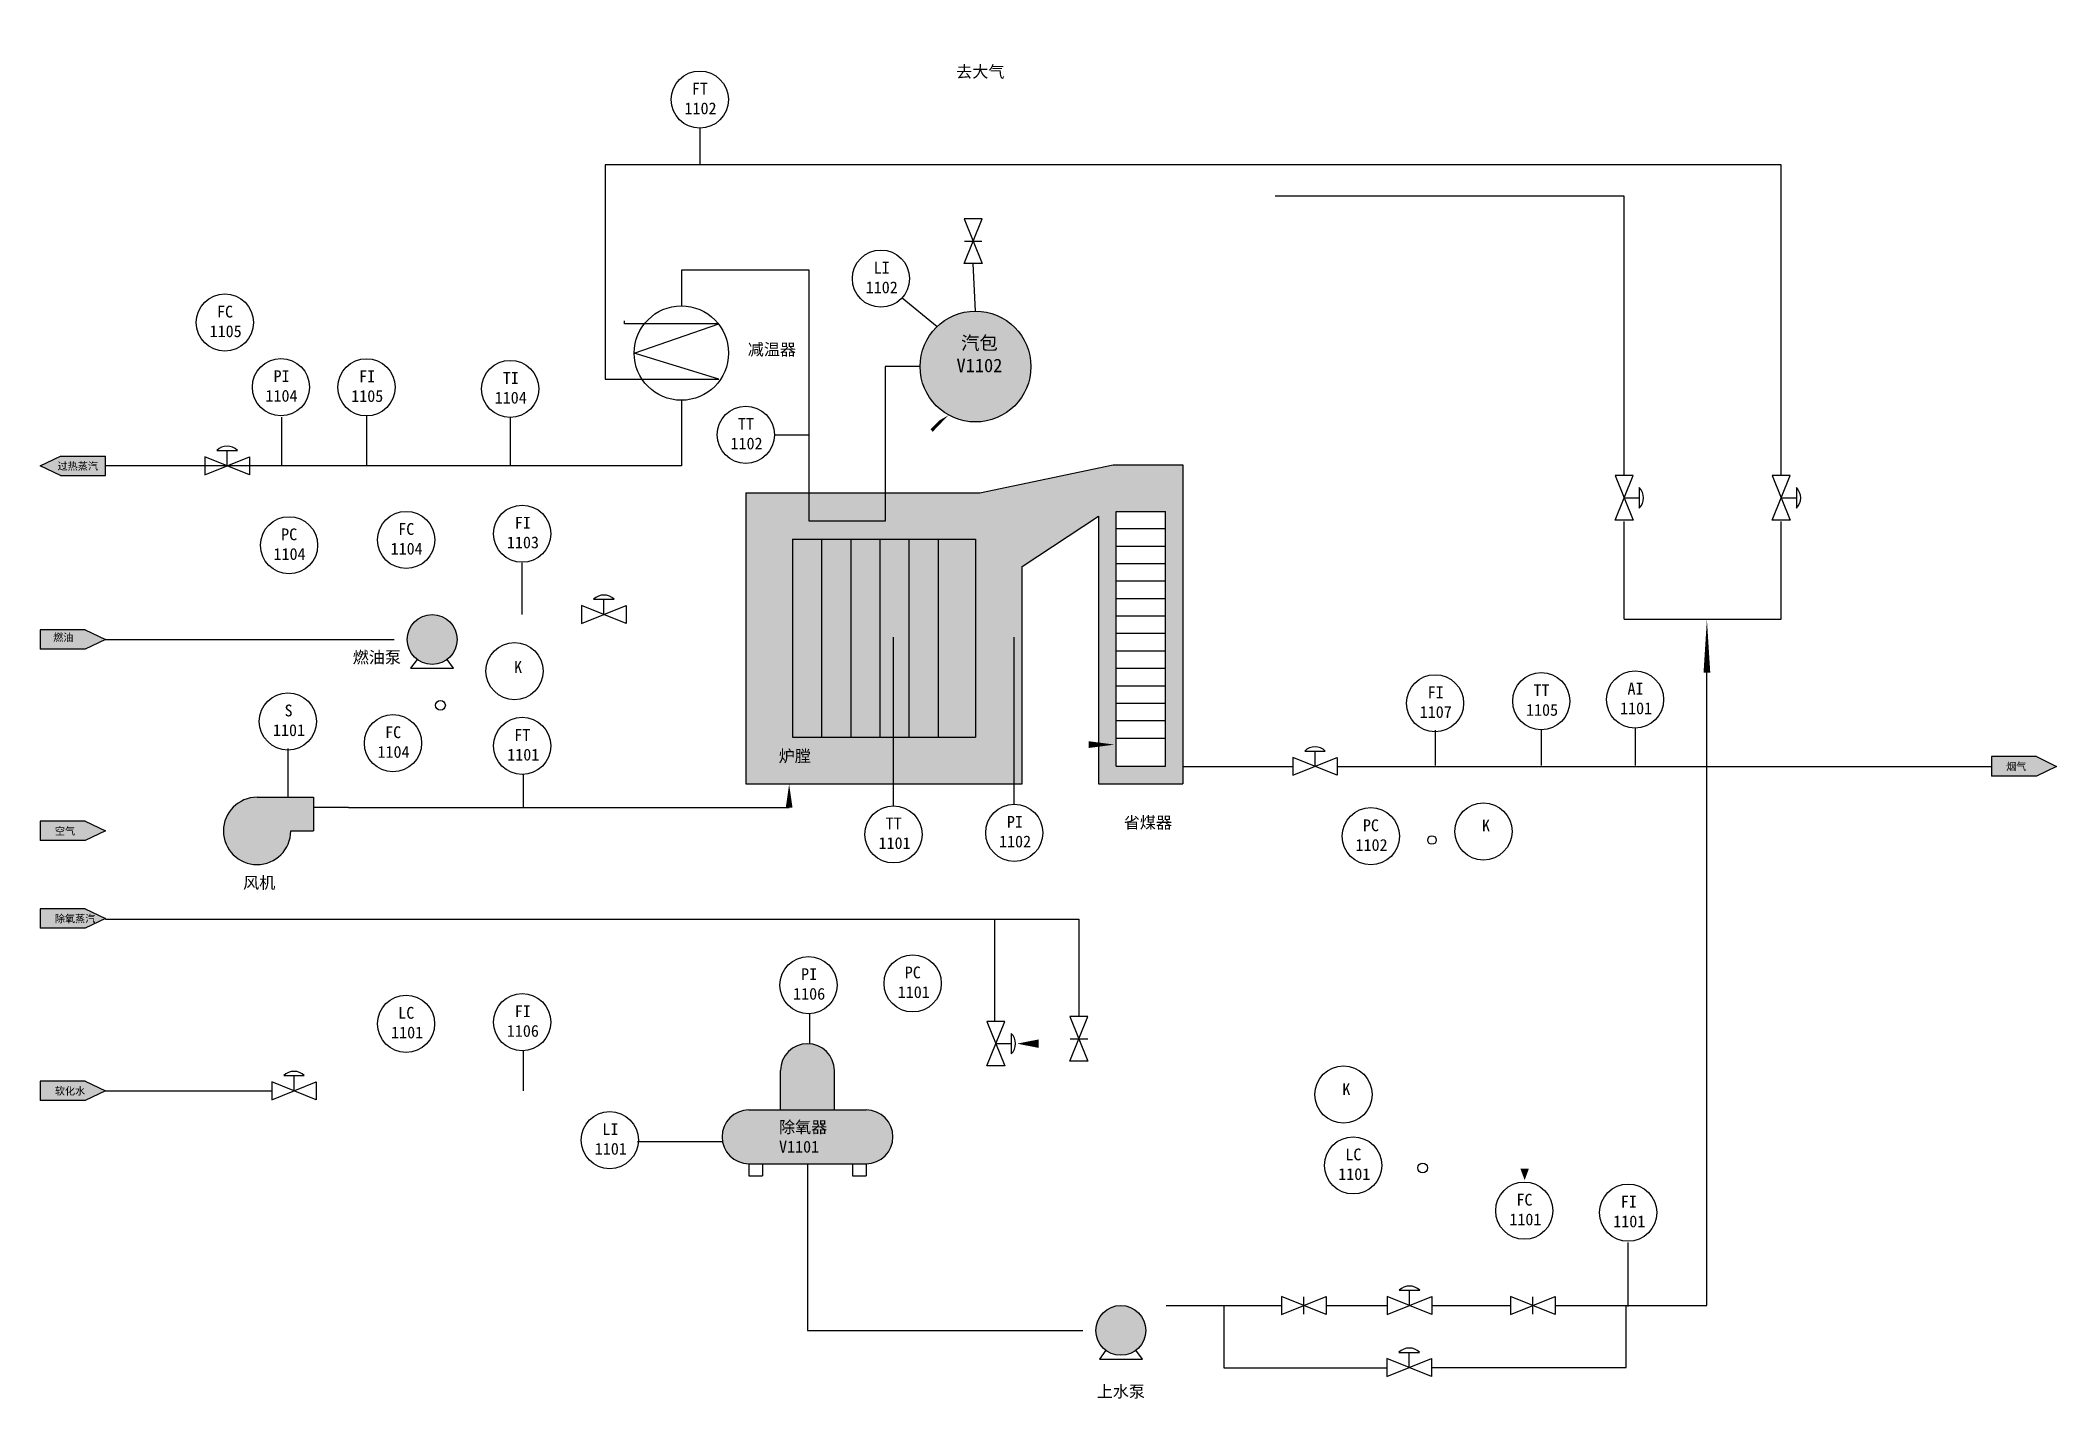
# Model space of a CAD drawing. Header units: millimetres. Extents: x 2177 to 15702, y 726 to 7744.
# Drawn here: x 2177 to 8163, y 726 to 4758 of the extents above; entities that cross this region are included whole.
import ezdxf
from ezdxf.enums import TextEntityAlignment as Align

# ---------------------------------------------------------------- set-up
doc = ezdxf.new("R2010")
doc.units = ezdxf.units.MM
doc.styles.get("Standard").update_dxf_attribs({"font": ''})
doc.styles.get('Standard').set_extended_font_data('SimSun')
pattern_1 = [(0, (0, 0), (0, 6.985), [5.08, -1.905]), (90, (0, 0), (-6.985, 4e-16), [5.08, -1.905])]

msp = doc.modelspace()

# ---------------------------------------------------------------- texts
for s, height, p in [('去大气', 35, (4896, 4647.8)), ('减温器', 35, (4277.2, 3823.4)), ('燃油', 22, (2214.9, 2975)), ('燃油泵', 35, (3104.4, 2909.3)), ('K', 35, (3583.3, 2880.5)), ('炉膛', 35, (4369.2, 2616.5)), ('烟气', 22, (8013.2, 2591.8)), ('省煤器', 35, (5393.5, 2418.7)), ('空气', 22, (2220, 2400)), ('K', 35, (6457, 2410)), ('风机', 35, (2778.8, 2240.4)), ('除氧蒸汽', 22, (2220, 2140)), ('软化水', 22, (2220, 1628.5)), ('K', 35, (6042.5, 1627.3)), ('上水泵', 35, (5313.2, 730.1))]:
    msp.add_text(s, height=height).set_placement(p)
msp.add_text('过热蒸汽', height=22).set_placement((2288, 3495), align=Align.MIDDLE)
at = {"char_height": 35, "attachment_point": 1}
for s, insert in [('\\pi-23.431;FT\\P\\pi-45.403;1102', (4134.7, 4632.4)), ('\\pi-21.778;LI\\P\\pi-45.403;1102', (4672.7, 4101)), ('\\pi-23.431;FC\\P\\pi-45.403;1105', (2724.8, 3970.7)), ('\\pi-21.972;PI\\P\\pi-46.083;1104', (2891.3, 3779)), ('\\pi-21.972;FI\\P\\pi-45.403;1105', (3145.2, 3778.4)), ('\\pi-21.875;TI\\P\\pi-46.083;1104', (3571.9, 3773.6)), ('\\pi-23.333;TT\\P\\pi-45.403;1102', (4271.3, 3637.6)), ('\\pi-23.431;PC\\P\\pi-46.083;1104', (2915.2, 3309.5)), ('\\pi-23.431;FC\\P\\pi-46.083;1104', (3262.9, 3325.3)), ('\\pi-21.972;FI\\P\\pi-45.403;1103', (3607.4, 3343.9)), ('\\pi-21.972;FI\\P\\pi-45.5;1107', (6317.7, 2840.5)), ('\\pi-23.333;TT\\P\\pi-45.403;1105', (6633.1, 2846.7)), ('\\pi-22.361;AI\\P\\pi-44.431;1101', (6911.4, 2851.5)), ('\\pi-9.9167;S\\P\\pi-44.431;1101', (2911.9, 2786.6)), ('\\pi-23.431;FC\\P\\pi-46.083;1104', (3223.9, 2722.1)), ('\\pi-23.431;FT\\P\\pi-44.431;1101', (3607.4, 2713.9)), ('\\pi-21.972;PI\\P\\pi-45.403;1102', (5068.5, 2456.1)), ('\\pi-23.333;TT\\P\\pi-44.431;1101', (4709.8, 2451.3)), ('\\pi-23.431;PC\\P\\pi-45.403;1102', (6126.9, 2445.8)), ('\\pi-21.972;PI\\P\\pi-45.597;1106', (4457.4, 2003.9)), ('\\pi-23.431;PC\\P\\pi-44.431;1101', (4766.8, 2009)), ('\\pi-23.236;LC\\P\\pi-44.431;1101', (3262.7, 1889.1)), ('\\pi-21.972;FI\\P\\pi-45.597;1106', (3607.4, 1893.9)), ('\\pi-21.778;LI\\P\\pi-44.431;1101', (3867.4, 1543.9)), ('\\pi-23.236;LC\\P\\pi-44.431;1101', (6074.6, 1468.8)), ('\\pi-23.431;FC\\P\\pi-44.431;1101', (6582.7, 1334.3)), ('\\pi-21.972;FI\\P\\pi-44.431;1101', (6891.1, 1328.4))]:
    msp.add_mtext(s, dxfattribs=dict(at, insert=insert))
for s, width, insert, char_height, attachment_point in [('汽包\\PV1102', 210, (4965, 3880), 40, 2), ('除氧器\\PV1101', 230, (4370, 1550), 35, 1)]:
    msp.add_mtext_dynamic_manual_height_columns(s, width=width, gutter_width=110, heights=[0], dxfattribs=dict(insert=insert, char_height=char_height, attachment_point=attachment_point))

# ---------------------------------------------------------------- blocks, each defined once
blk = doc.blocks.new('风机')
for p, q in [((0, 92.5), (155.1, 92.5)), ((155.1, 92.5), (155.1, 0)), ((92.5, 0), (155.1, 0))]:
    blk.add_line(p, q)
blk.add_arc((0, 0), 92.5, 90, 0)
blk = doc.blocks.new('调节阀')
for p, q in [((-66.2, -26.7), (66.2, 26.7)), ((66.2, -26.7), (-66.2, 26.7)), ((-66.2, 26.7), (-66.2, -26.7)), ((-30.6, 45.1), (30.6, 45.1)), ((0, 0), (0, 45.1)), ((66.2, 26.7), (66.2, -26.7))]:
    blk.add_line(p, q)
blk.add_arc((0, 14.5), 43.3, 45, 135)
blk = doc.blocks.new('阀门')
for p, q in [((-66.2, -26.7), (66.2, 26.7)), ((66.2, -26.7), (-66.2, 26.7)), ((-66.2, 26.7), (-66.2, -26.7)), ((0, -26), (0, 26)), ((66.2, 26.7), (66.2, -26.7))]:
    blk.add_line(p, q)
blk = doc.blocks.new('除氧器')
for p, q in [((-80, -116.5), (-80, 0)), ((80, -116.5), (80, 0)), ((-173.8, -116.5), (173.8, -116.5)), ((-173.8, -276.5), (173.8, -276.5)), ((-173.8, -276.5), (-173.8, -311.9)), ((-133.8, -276.5), (-133.8, -311.9)), ((133.8, -276.5), (133.8, -311.9)), ((173.8, -276.5), (173.8, -311.9)), ((-173.8, -311.9), (-133.8, -311.9)), ((133.8, -311.9), (173.8, -311.9))]:
    blk.add_line(p, q)
for centre, start, end in [((0, 0), 0, 180), ((-173.8, -196.5), 90, 270), ((173.8, -196.5), 270, 90)]:
    blk.add_arc(centre, 80, start, end)
blk = doc.blocks.new('进出标志')
for p, q in [((-41.6, 20), (-134.2, 20)), ((-134.2, 20), (-134.2, -20)), ((-41.6, 20), (0, 0)), ((0, 0), (-41.6, -20)), ((-41.6, -20), (-134.2, -20))]:
    blk.add_line(p, q)
blk = doc.blocks.new('锅炉')
for p, q in [((402, 500), (631, 547.9)), ((631, 547.9), (750.6, 547.9)), ((750.6, 547.9), (750.6, 0)), ((0, 500), (0, 0)), ((0, 500), (402, 500)), ((474.3, 373.3), (605.8, 460)), ((605.8, 460), (605.8, 0)), ((635.8, 30), (635.8, 467.9)), ((635.8, 467.9), (720.6, 467.9)), ((720.6, 30), (720.6, 467.9)), ((80, 420), (394.3, 420)), ((80, 420), (80, 80)), ((130, 420), (130, 80)), ((180, 420), (180, 80)), ((230, 420), (230, 80)), ((280, 420), (280, 80)), ((330, 420), (330, 80)), ((394.3, 420), (394.3, 80)), ((720.6, 437.9), (635.8, 437.9)), ((720.6, 407.9), (635.8, 407.9)), ((720.6, 407.9), (635.8, 407.9)), ((720.6, 407.9), (635.8, 407.9)), ((474.3, 0), (474.3, 373.3)), ((720.6, 377.9), (635.8, 377.9)), ((720.6, 347.9), (635.8, 347.9)), ((720.6, 317.9), (635.8, 317.9)), ((720.6, 287.9), (635.8, 287.9)), ((720.6, 257.9), (635.8, 257.9)), ((720.6, 227.9), (635.8, 227.9)), ((720.6, 197.9), (635.8, 197.9)), ((720.6, 167.9), (635.8, 167.9)), ((720.6, 137.9), (635.8, 137.9)), ((720.6, 107.9), (635.8, 107.9)), ((80, 80), (394.3, 80)), ((720.6, 77.9), (635.8, 77.9)), ((0, 0), (474.3, 0)), ((635.8, 30), (720.6, 30)), ((605.8, 0), (750.6, 0))]:
    blk.add_line(p, q)
blk = doc.blocks.new('泵')
for p, q in [((-44.6, -59.1), (-64, -85.6)), ((64, -85.6), (44.6, -59.1)), ((-64, -85.6), (64, -85.6)), ((-64, -85.6), (64, -85.6))]:
    blk.add_line(p, q)
for points in [[(0, 74, 0, 0, 0), (84.6, 74, 20, 0, 0), (134.8, 74, 0, 0, 0)], [(-112.6, 0, 0, 0, 0), (-46.4, 0, 20, 0, 0), (0, 0, 0, 0, 0)]]:
    blk.add_lwpolyline(points, format="xyseb")
blk.add_circle((0, 0), 74)

# ---------------------------------------------------------------- hatches: boundary and pattern name
at = {"true_color": 0xccccc7}
h = msp.add_hatch(dxfattribs=at)
h.set_pattern_fill('ANGLE', color=9)
h.set_pattern_definition(pattern_1)
h.paths.add_polyline_path([(4534.5, 1700, 1), (4374.5, 1700), (4374.5, 1583.5), (4534.5, 1583.5)])
h.paths.add_polyline_path([(4628.3, 1583.5), (4280.7, 1583.5, 1), (4280.7, 1423.5), (4628.3, 1423.5, 1)])
h.paths.add_polyline_path([(5117.8, 3790, 1), (4788.7, 3790, 1)])
h.paths.add_polyline_path([(2310.1, 2440.3), (2176.8, 2440.3), (2176.8, 2382.7), (2310.1, 2382.7), (2370, 2411.5)])
h.paths.add_polyline_path([(2310.1, 3008.8), (2176.8, 3008.8), (2176.8, 2951.2), (2310.1, 2951.2), (2370, 2980)])
h.paths.add_polyline_path([(2370, 2151.5), (2310.1, 2180.3), (2176.8, 2180.3), (2176.8, 2122.7), (2310.1, 2122.7)])
h.paths.add_polyline_path([(2370, 1640), (2310.1, 1668.8), (2176.8, 1668.8), (2176.8, 1611.2), (2310.1, 1611.2)])
h.paths.add_polyline_path([(8103.3, 2632.1), (7970.1, 2632.1), (7970.1, 2574.5), (8103.3, 2574.5), (8163.2, 2603.3)])
h.paths.add_polyline_path([(2370, 3524.4), (2236.8, 3524.4), (2176.8, 3495.6), (2236.8, 3466.8), (2370, 3466.8)])
h.paths.add_polyline_path([(4356.4, 1435.1), (4523.2, 1435.1), (4523.2, 1560.7), (4356.4, 1560.7)], flags=24)
h.paths.add_polyline_path([(4885.2, 3748.4), (5047.4, 3748.4), (5047.4, 3892), (4885.2, 3892)], flags=24)
h.paths.add_polyline_path([(2212.8, 2389.5), (2289.8, 2389.5), (2289.8, 2432.8), (2212.8, 2432.8)], flags=24)
h.paths.add_polyline_path([(2207.6, 2964.4), (2284.7, 2964.4), (2284.7, 3007.8), (2207.6, 3007.8)], flags=24)
h.paths.add_polyline_path([(2212.7, 2129.3), (2352.5, 2129.3), (2352.5, 2173.1), (2212.7, 2173.1)], flags=24)
h.paths.add_polyline_path([(2212.8, 1618.1), (2321, 1618.1), (2321, 1661.2), (2212.8, 1661.2)], flags=24)
h.paths.add_polyline_path([(8006, 2581.3), (8083, 2581.3), (8083, 2624.6), (8006, 2624.6)], flags=24)
h.paths.add_polyline_path([(2218.2, 3473.1), (2357.9, 3473.1), (2357.9, 3516.9), (2218.2, 3516.9)], flags=25)
at = {"true_color": 0xa8717f}
h = msp.add_hatch(dxfattribs=at)
h.set_pattern_fill('ANGLE', color=243)
h.set_pattern_definition(pattern_1)
h.paths.add_polyline_path([(4410.1, 3277.2), (4755.7, 3277.2), (4755.7, 3415.5), (4685.2, 3415.5), (4685.2, 3331.5), (4459.6, 3331.5), (4459.6, 3415.5), (4271.8, 3415.5), (4271.8, 2551.5), (4709.8, 2551.5), (4709.8, 2689.7), (4410.1, 2689.7)])
h.paths.add_polyline_path([(4953.3, 3277.2), (4842.1, 3277.2), (4842.1, 2689.7), (4953.3, 2689.7)], flags=17)
h.paths.add_polyline_path([(4842.1, 3277.2), (4755.7, 3277.2), (4755.7, 2689.7), (4842.1, 2689.7)], flags=17)
h.paths.add_polyline_path([(4755.7, 3277.2), (4669.3, 3277.2), (4669.3, 2689.7), (4709.8, 2689.7), (4755.7, 2689.7)], flags=17)
h.paths.add_polyline_path([(4582.9, 3277.2), (4496.5, 3277.2), (4496.5, 2689.7), (4582.9, 2689.7)], flags=17)
h.paths.add_polyline_path([(4496.5, 3277.2), (4410.1, 3277.2), (4410.1, 2689.7), (4496.5, 2689.7)], flags=17)
h.paths.add_polyline_path([(4669.3, 3277.2), (4582.9, 3277.2), (4582.9, 2689.7), (4669.3, 2689.7)], flags=17)
h.paths.add_polyline_path([(5091.5, 3196.6), (5289.2, 3327), (5289.2, 3482.9), (4966.6, 3415.5), (4953.3, 3415.5), (4953.3, 3350), (4953.3, 3270), (4953.3, 2689.7), (4709.8, 2689.7), (4709.8, 2551.5), (5091.5, 2551.5)])
h.paths.add_polyline_path([(5568.9, 3498.2), (5362.2, 3498.2), (5289.2, 3482.9), (5289.2, 3327), (5318.6, 3346.4), (5318.6, 2551.5), (5568.9, 2551.5)])
h.paths.add_polyline_path([(5370.4, 3360), (5517.1, 3360), (5517.1, 2603.3), (5370.4, 2603.3)], flags=16)
h.paths.add_polyline_path([(5517.1, 3360), (5370.4, 3360), (5370.4, 3308.1), (5517.1, 3308.1)], flags=0)
h.paths.add_polyline_path([(4685.2, 3415.5), (4459.6, 3415.5), (4459.6, 3331.5), (4685.2, 3331.5)], flags=17)
h.paths.add_polyline_path([(4953.3, 3350), (4953.3, 3415.5), (4755.7, 3415.5), (4755.7, 3277.2), (4953.3, 3277.2)], flags=17)
h.paths.add_polyline_path([(5517.1, 2686.1), (5370.4, 2686.1), (5370.4, 2603.3), (5517.1, 2603.3)], flags=0)
h.paths.add_polyline_path([(5517.1, 2737.9), (5370.4, 2737.9), (5370.4, 2686.1), (5517.1, 2686.1)], flags=0)
h.paths.add_polyline_path([(5517.1, 3308.1), (5370.4, 3308.1), (5370.4, 3256.3), (5517.1, 3256.3)], flags=0)
h.paths.add_polyline_path([(5517.1, 3256.3), (5370.4, 3256.3), (5370.4, 3204.5), (5517.1, 3204.5)], flags=0)
h.paths.add_polyline_path([(5517.1, 3204.5), (5370.4, 3204.5), (5370.4, 3152.6), (5517.1, 3152.6)], flags=0)
h.paths.add_polyline_path([(5517.1, 3152.6), (5370.4, 3152.6), (5370.4, 3100.8), (5517.1, 3100.8)], flags=0)
h.paths.add_polyline_path([(5517.1, 3100.8), (5370.4, 3100.8), (5370.4, 3048.9), (5517.1, 3048.9)], flags=0)
h.paths.add_polyline_path([(5517.1, 3048.9), (5370.4, 3048.9), (5370.4, 2997.1), (5517.1, 2997.1)], flags=0)
h.paths.add_polyline_path([(4357.7, 2600), (4480.2, 2600), (4480.2, 2668.6), (4357.7, 2668.6)], flags=24)
at = {"true_color": 0x6b6a61}
h = msp.add_hatch(dxfattribs=at)
h.set_pattern_fill('ANGLE', color=251)
h.set_pattern_definition(pattern_1)
h.paths.add_polyline_path([(2987.8, 2411.5), (2920.2, 2411.5, -2.414214), (2820.4, 2511.4), (2987.8, 2511.4)])
h.paths.add_polyline_path([(3266, 2980, 1), (3414, 2980, 1)])
h.paths.add_polyline_path([(5310.9, 928.9, 1), (5459, 928.9, 1)])

# ---------------------------------------------------------------- linework, layer by layer
for p, q in [((4134.7, 4497.6), (4134.7, 4389.4)), ((7345.5, 4388.8), (7211.1, 4388.8)), ((6879, 4295.5), (6475.2, 4295.5)), ((6879, 4170), (6879, 4295.5)), ((4735.8, 3994.3), (4839.7, 3909)), ((3910.9, 3916.4), (3910.9, 3926)), ((4190.1, 3916.4), (3910.9, 3916.4)), ((4788.7, 3790), (4685.2, 3790)), ((4685.2, 3790), (4685.2, 3331.5)), ((2893.3, 3640.2), (2893.3, 3494.3)), ((3145.2, 3643.5), (3145.2, 3496.2)), ((3571.9, 3638.7), (3571.9, 3496.2)), ((4356.2, 3587.6), (4459.9, 3587.6)), ((4685.2, 3331.5), (4459.6, 3331.5)), ((3607.4, 3054), (3607.4, 3207.8)), ((6879, 3040), (7345.5, 3040)), ((2370, 2980), (2828.1, 2980)), ((4709.8, 2486.1), (4709.8, 2986.5)), ((5068.5, 2490.9), (5068.5, 2986.5)), ((6317.7, 2710.5), (6317.7, 2605.3)), ((6633.1, 2711.9), (6633.1, 2605.3)), ((6911.4, 2716.7), (6911.4, 2605.3)), ((2911.9, 2656.6), (2911.9, 2511.9)), ((3610, 2580), (3610, 2480)), ((3092, 2480.8), (2987.8, 2480.8)), ((4460, 1870), (4460, 1780)), ((3610, 1760), (3610, 1640)), ((2370, 1640), (2430, 1640)), ((2430, 1640), (2863.8, 1640)), ((3950, 1490), (4200, 1490)), ((6890, 1190), (6890, 1000)), ((5519.7, 1002.9), (5861.7, 1002.9)), ((5690.7, 1002.9), (5690.7, 817.3)), ((5994, 1002.9), (6175.6, 1002.9)), ((6307.9, 1002.9), (6541.7, 1002.9)), ((6884.7, 818.7), (6884.7, 1003.4)), ((5690.7, 817.3), (6175.6, 817.3)), ((6307.4, 818.7), (6884.7, 818.7))]:
    msp.add_line(p, q)
for points in [[(3138.9, 3813, 0, 0, 0), (3138.9, 4745.9, 0, 0, 0), (5763.8, 4745.9, 0, 0, 0), (5763.8, 1618.1, 0, 0, 0), (5868.6, 1618.1, 0, 0, 0), (5868.6, 1618.1, 25, 0, 0), (5961, 1618.1, 0, 0, 0)], [(4946.4, 4228.2, 0, 0, 0), (4946.4, 4516, 20, 0, 0), (4946.4, 4601.1, 0, 0, 0)], [(3910.9, 3916.4, 0, 0, 0), (3910.9, 4295.5, 0, 0, 0), (5176.4, 4295.5, 20, 0, 0), (5289.2, 4295.5, 0, 0, 0), (5289.2, 2667.8, 20, 0, 0), (5365.9, 2667.8, 0, 0, 0)], [(5843, 4295.5, 0, 0, 0), (5383.9, 4295.5, 20, 0, 0), (5289.2, 4295.5, 0, 0, 0)], [(4757.4, 4045.3, 0, 0, 0), (5661.6, 4045.3, 0, 0, 0), (5661.6, 1414.3, 0, 0, 0), (5869.4, 1414.3, 25, 0, 0), (5967.1, 1414.3, 0, 0, 0)], [(2639.9, 3929.6, 0, 0, 0), (2600.7, 3929.6, 0, 0, 0), (2600.7, 3603.1, 0, 0, 0), (2731.4, 3603.1, 0, 0, 0), (2731.4, 3582.2, 20, 0, 0), (2731.4, 3550.8, 0, 0, 0)], [(3068.7, 3723.3, 0, 0, 0), (3021.6, 3723.3, 0, 0, 0), (3021.6, 3924.4, 0, 0, 0), (2843.8, 3924.4, 20, 0, 0), (2812.4, 3924.4, 0, 0, 0)], [(5465.6, 3498.2, 0, 0, 0), (5465.6, 3790, 0, 0, 0), (5200, 3790, 20, 0, 0), (5130, 3790, 0, 0, 0)], [(2806.6, 3723.4, 0, 0, 0), (2577.5, 3723.4, 0, 0, 0), (2577.5, 3257.5, 0, 0, 0), (2755.3, 3257.5, 20, 0, 0), (2814.6, 3257.5, 0, 0, 0), (2806.6, 3257.5, 0, 0, 0)], [(4755.7, 3277.2, 0, 0, 0), (4755.7, 3540, 0, 0, 0), (4819.9, 3604.2, 20, 0, 0), (4872.5, 3645.1, 0, 0, 0)], [(4953.3, 3625.5, 0, 0, 0), (4953.3, 3350, 20, 0, 0), (4953.3, 3270, 0, 0, 0)], [(3268.9, 3360.2, 0, 0, 0), (3268.9, 3447, 0, 0, 0), (3849.8, 3447, 0, 0, 0), (3849.8, 3174.6, 20, 0, 0), (3849.8, 3123.3, 0, 0, 0)], [(3525.8, 3289.1, 0, 0, 0), (3415.1, 3289.1, 20, 0, 0), (3363.8, 3289.1, 0, 0, 0)], [(3692.5, 3291.9, 0, 0, 0), (3767.4, 3291.9, 0, 0, 0), (3767.4, 2882.6, 0, 0, 0), (3719.9, 2882.6, 20, 0, 0), (3677.5, 2882.6, 0, 0, 0)], [(3000.3, 3245.7, 0, 0, 0), (3118.8, 3245.7, 20, 0, 0), (3170.2, 3245.7, 0, 0, 0)], [(3474.8, 3054, 0, 0, 0), (4225.1, 3054, 20, 0, 0), (4271.1, 3054, 0, 0, 0)], [(7124.8, 2881, 20, 0, 0), (7124.8, 3040, 0, 0, 0)], [(3497.1, 2879.2, 0, 0, 0), (3378.5, 2879.2, 0, 0, 0), (3378.5, 2825, 20, 0, 0), (3378.5, 2794.1, 0, 0, 0)], [(3139.2, 2673.4, 0, 0, 0), (3069.6, 2673.4, 0, 0, 0), (3069.6, 2752.9, 0, 0, 0), (3034.8, 2752.9, 20, 0, 0), (3002.5, 2752.9, 0, 0, 0)], [(3344.9, 2789, 0, 0, 0), (3234, 2789, 0, 0, 0), (3234, 2781.2, 20, 0, 0), (3234, 2760.6, 0, 0, 0)], [(6827.2, 2799, 0, 0, 0), (6773.9, 2799, 0, 0, 0), (6773.9, 2236, 0, 0, 0), (3927.4, 2236, 0, 0, 0), (3927.4, 2775.3, 0, 0, 0), (3405.2, 2775.3, 20, 0, 0), (3374, 2775.3, 0, 0, 0)], [(6308.9, 2396.5, 0, 0, 0), (6308.9, 2529.4, 0, 0, 0), (6102.8, 2529.4, 0, 0, 0), (6102.8, 2717, 0, 0, 0), (5963.1, 2717, 0, 0, 0), (5963.1, 2698.8, 20, 0, 0), (5963.1, 2667.2, 0, 0, 0)], [(3519.8, 2650.6, 0, 0, 0), (3377, 2650.6, 20, 0, 0), (3321.5, 2650.6, 0, 0, 0)], [(3699.6, 2656.5, 0, 0, 0), (3792.9, 2656.5, 0, 0, 0), (3792.9, 2206.6, 0, 0, 0), (6465.5, 2206.6, 0, 0, 0), (6465.5, 2282.9, 20, 0, 0), (6465.5, 2316.8, 0, 0, 0)], [(4400, 2480.8, 0, 0, 0), (4400, 2480.8, 20, 0, 0), (4400, 2550, 0, 0, 0)], [(2370, 2411.5, 0, 0, 0), (2680, 2411.5, 20, 0, 0), (2720, 2411.5, 0, 0, 0)], [(5157.8, 2395.1, 0, 0, 0), (5989.9, 2395.1, 20, 0, 0), (6034.9, 2395.1, 0, 0, 0)], [(6211.1, 2384.6, 0, 0, 0), (6253.5, 2384.6, 20, 0, 0), (6304.4, 2384.6, 0, 0, 0)], [(6376.4, 2380.3, 0, 0, 0), (6355.2, 2380.3, 20, 0, 0), (6317.1, 2380.3, 0, 0, 0)], [(4542.2, 1949.5, 0, 0, 0), (4636.8, 1949.5, 25, 0, 0), (4678.2, 1949.5, 0, 0, 0)], [(4851.5, 1953.7, 0, 0, 0), (5140.6, 1953.7, 0, 0, 0), (5140.6, 1780.1, 0, 0, 0), (5140.6, 1780.1, 25, 0, 0), (5076.7, 1780.1, 0, 0, 0)], [(3178.1, 1833.7, 0, 0, 0), (2930, 1833.7, 0, 0, 0), (2930, 1758, 25, 0, 0), (2930, 1697.8, 0, 0, 0)], [(3783, 1485.2, 0, 0, 0), (3256.7, 1485.2, 0, 0, 0), (3256.7, 1709.2, 25, 0, 0), (3256.7, 1750.5, 0, 0, 0)], [(5014, 1713.9, 0, 0, 0), (5014, 1638.7, 0, 0, 0), (4602.1, 1638.7, 20, 0, 0), (4534.5, 1638.7, 0, 0, 0)], [(5260, 1720, 0, 0, 0), (5260, 1490, 0, 0, 0), (4820, 1490, 20, 0, 0), (4730, 1490, 0, 0, 0)], [(2996.2, 1640, 0, 0, 0), (4300, 1640, 20, 0, 0), (4370, 1640, 0, 0, 0)], [(6130.3, 1622, 0, 0, 0), (6278.2, 1622, 0, 0, 0), (6278.2, 1442.7, 25, 0, 0), (6278.2, 1418.8, 0, 0, 0)], [(6157, 1411.3, 0, 0, 0), (6232.2, 1411.3, 25, 0, 0), (6275.8, 1411.3, 0, 0, 0)], [(6295.2, 1408.8, 0, 0, 0), (6583.7, 1408.8, 25, 0, 0), (6583.7, 1374.9, 0, 0, 0)], [(6498.2, 1276.7, 0, 0, 0), (6241.7, 1276.7, 0, 0, 0), (6241.7, 1103.5, 0, 0, 0), (6241.7, 1103.5, 0, 0, 0), (6241.7, 1103.5, 25, 0, 0), (6241.7, 1060.8, 0, 0, 0)], [(6806.5, 1272, 0, 0, 0), (6713.4, 1272, 25, 0, 0), (6666.8, 1272.9, 0, 0, 0)]]:
    msp.add_lwpolyline(points, format="xyseb")
for points in [[(7211.1, 4388.8), (3975.7, 4388.8), (3920.3, 4388.8), (3920.3, 4388.8), (3853.9, 4388.8), (3853.9, 3752.5), (4191.2, 3752.5), (3940, 3830), (4191.2, 3916.8), (4189.8, 3916.8)], [(7345.5, 3466.2), (7345.5, 4388.8)], [(6475.2, 4295.5), (5843, 4295.5)], [(6879, 3466.2), (6879, 3800), (6879, 4170)], [(4459.6, 3331.5), (4459.6, 4075.8), (4080, 4075.8), (4080, 3970)], [(4953.3, 3954.5), (4946.4, 4095.9)], [(4080, 3690), (4080, 3495.6), (2370, 3495.6)], [(6879, 3040), (6879, 3330)], [(7345.5, 3040), (7345.5, 3330)], [(2828.1, 2980), (3227.4, 2980)], [(6674, 1002.9), (7124.8, 1002.9), (7124.8, 2881)], [(5568.9, 2603.3), (5895.1, 2603.3)], [(6027.5, 2603.3), (7970.1, 2603.3)], [(3092, 2480.8), (4400, 2480.8)], [(2370, 2150), (5010, 2150), (5260, 2150), (5260, 1860)], [(5010, 2150), (5010, 1846.3)], [(4454.5, 1423.5), (4454.5, 928.9), (5272.3, 928.9)]]:
    msp.add_lwpolyline(points)
for centre, radius in [((4134.7, 4582.4), 84.9), ((4672.7, 4051), 84.9), ((2724.8, 3920.7), 84.9), ((4080, 3830), 140), ((4953.3, 3790), 164.5), ((2891.3, 3729), 84.9), ((3145.2, 3728.4), 84.9), ((3571.9, 3723.6), 84.9), ((4271.3, 3587.6), 84.9), ((3262.9, 3275.3), 84.9), ((3607.4, 3293.9), 84.9), ((2915.2, 3259.5), 84.9), ((3584.8, 2886.1), 84.9), ((6317.7, 2790.5), 84.9), ((6633.1, 2796.7), 84.9), ((6911.4, 2801.5), 84.9), ((2911.9, 2736.6), 84.9), ((3223.9, 2672.1), 84.9), ((3364.8, 2784.4), 14.5), ((3607.4, 2663.9), 84.9), ((4709.8, 2401.3), 84.9), ((5068.5, 2406.1), 84.9), ((6126.9, 2395.8), 84.9), ((6461.3, 2410.1), 84.9), ((6308.6, 2384.6), 12.7), ((4457.4, 1953.9), 84.9), ((4766.8, 1959), 84.9), ((3262.7, 1839.1), 84.9), ((3607.4, 1843.9), 84.9), ((6045.9, 1629), 84.9), ((3867.4, 1493.9), 84.9), ((6074.6, 1418.8), 84.9), ((6280.7, 1411.3), 14.5), ((6582.7, 1284.3), 84.9), ((6891.1, 1278.4), 84.9)]:
    msp.add_circle(centre, radius)

# ---------------------------------------------------------------- block references
at = {"rotation": 270}
for name, p in [('阀门', (4946.4, 4162)), ('调节阀', (6879, 3400)), ('调节阀', (7345.5, 3400)), ('阀门', (5260.5, 1794.1)), ('调节阀', (5014, 1780.1))]:
    msp.add_blockref(name, p, dxfattribs=at)
for name, p in [('调节阀', (2731.3, 3495.8)), ('调节阀', (3849.9, 3054)), ('泵', (3340, 2980)), ('调节阀', (5961.3, 2603.3)), ('除氧器', (4454.5, 1700)), ('调节阀', (2930, 1640)), ('阀门', (5927.8, 1002.9)), ('调节阀', (6241.7, 1002.9)), ('阀门', (6607.8, 1002.9)), ('泵', (5385, 928.9)), ('调节阀', (6241.2, 818.7))]:
    msp.add_blockref(name, p)
at = {"xscale": 1.44, "yscale": 1.44, "zscale": 1.44, "rotation": 180}
msp.add_blockref('进出标志', (2176.8, 3495.6), dxfattribs=at)
for name, p, xscale, yscale, zscale in [('锅炉', (4271.8, 2551.5), 1.728, 1.728, 1.728), ('进出标志', (2370, 2980), 1.44, 1.44, 1.44), ('进出标志', (8163.2, 2603.3), 1.44, 1.44, 1.44), ('风机', (2820.4, 2411.5), 1.080000000000109, 1.080000000000109, 1.080000000000109), ('进出标志', (2370, 2411.5), 1.44, 1.44, 1.44), ('进出标志', (2370, 2151.5), 1.44, 1.44, 1.44), ('进出标志', (2370, 1640), 1.44, 1.44, 1.44)]:
    msp.add_blockref(name, p, dxfattribs=dict(xscale=xscale, yscale=yscale, zscale=zscale))

msp.set_redraw_order([(e.dxf.handle, doc.entitydb.next_handle()) for e in msp.query("TEXT MTEXT ATTDEF DIMENSION ARC_DIMENSION")])  # texts and dimensions are drawn at this point

doc.saveas('drawing.dxf')
